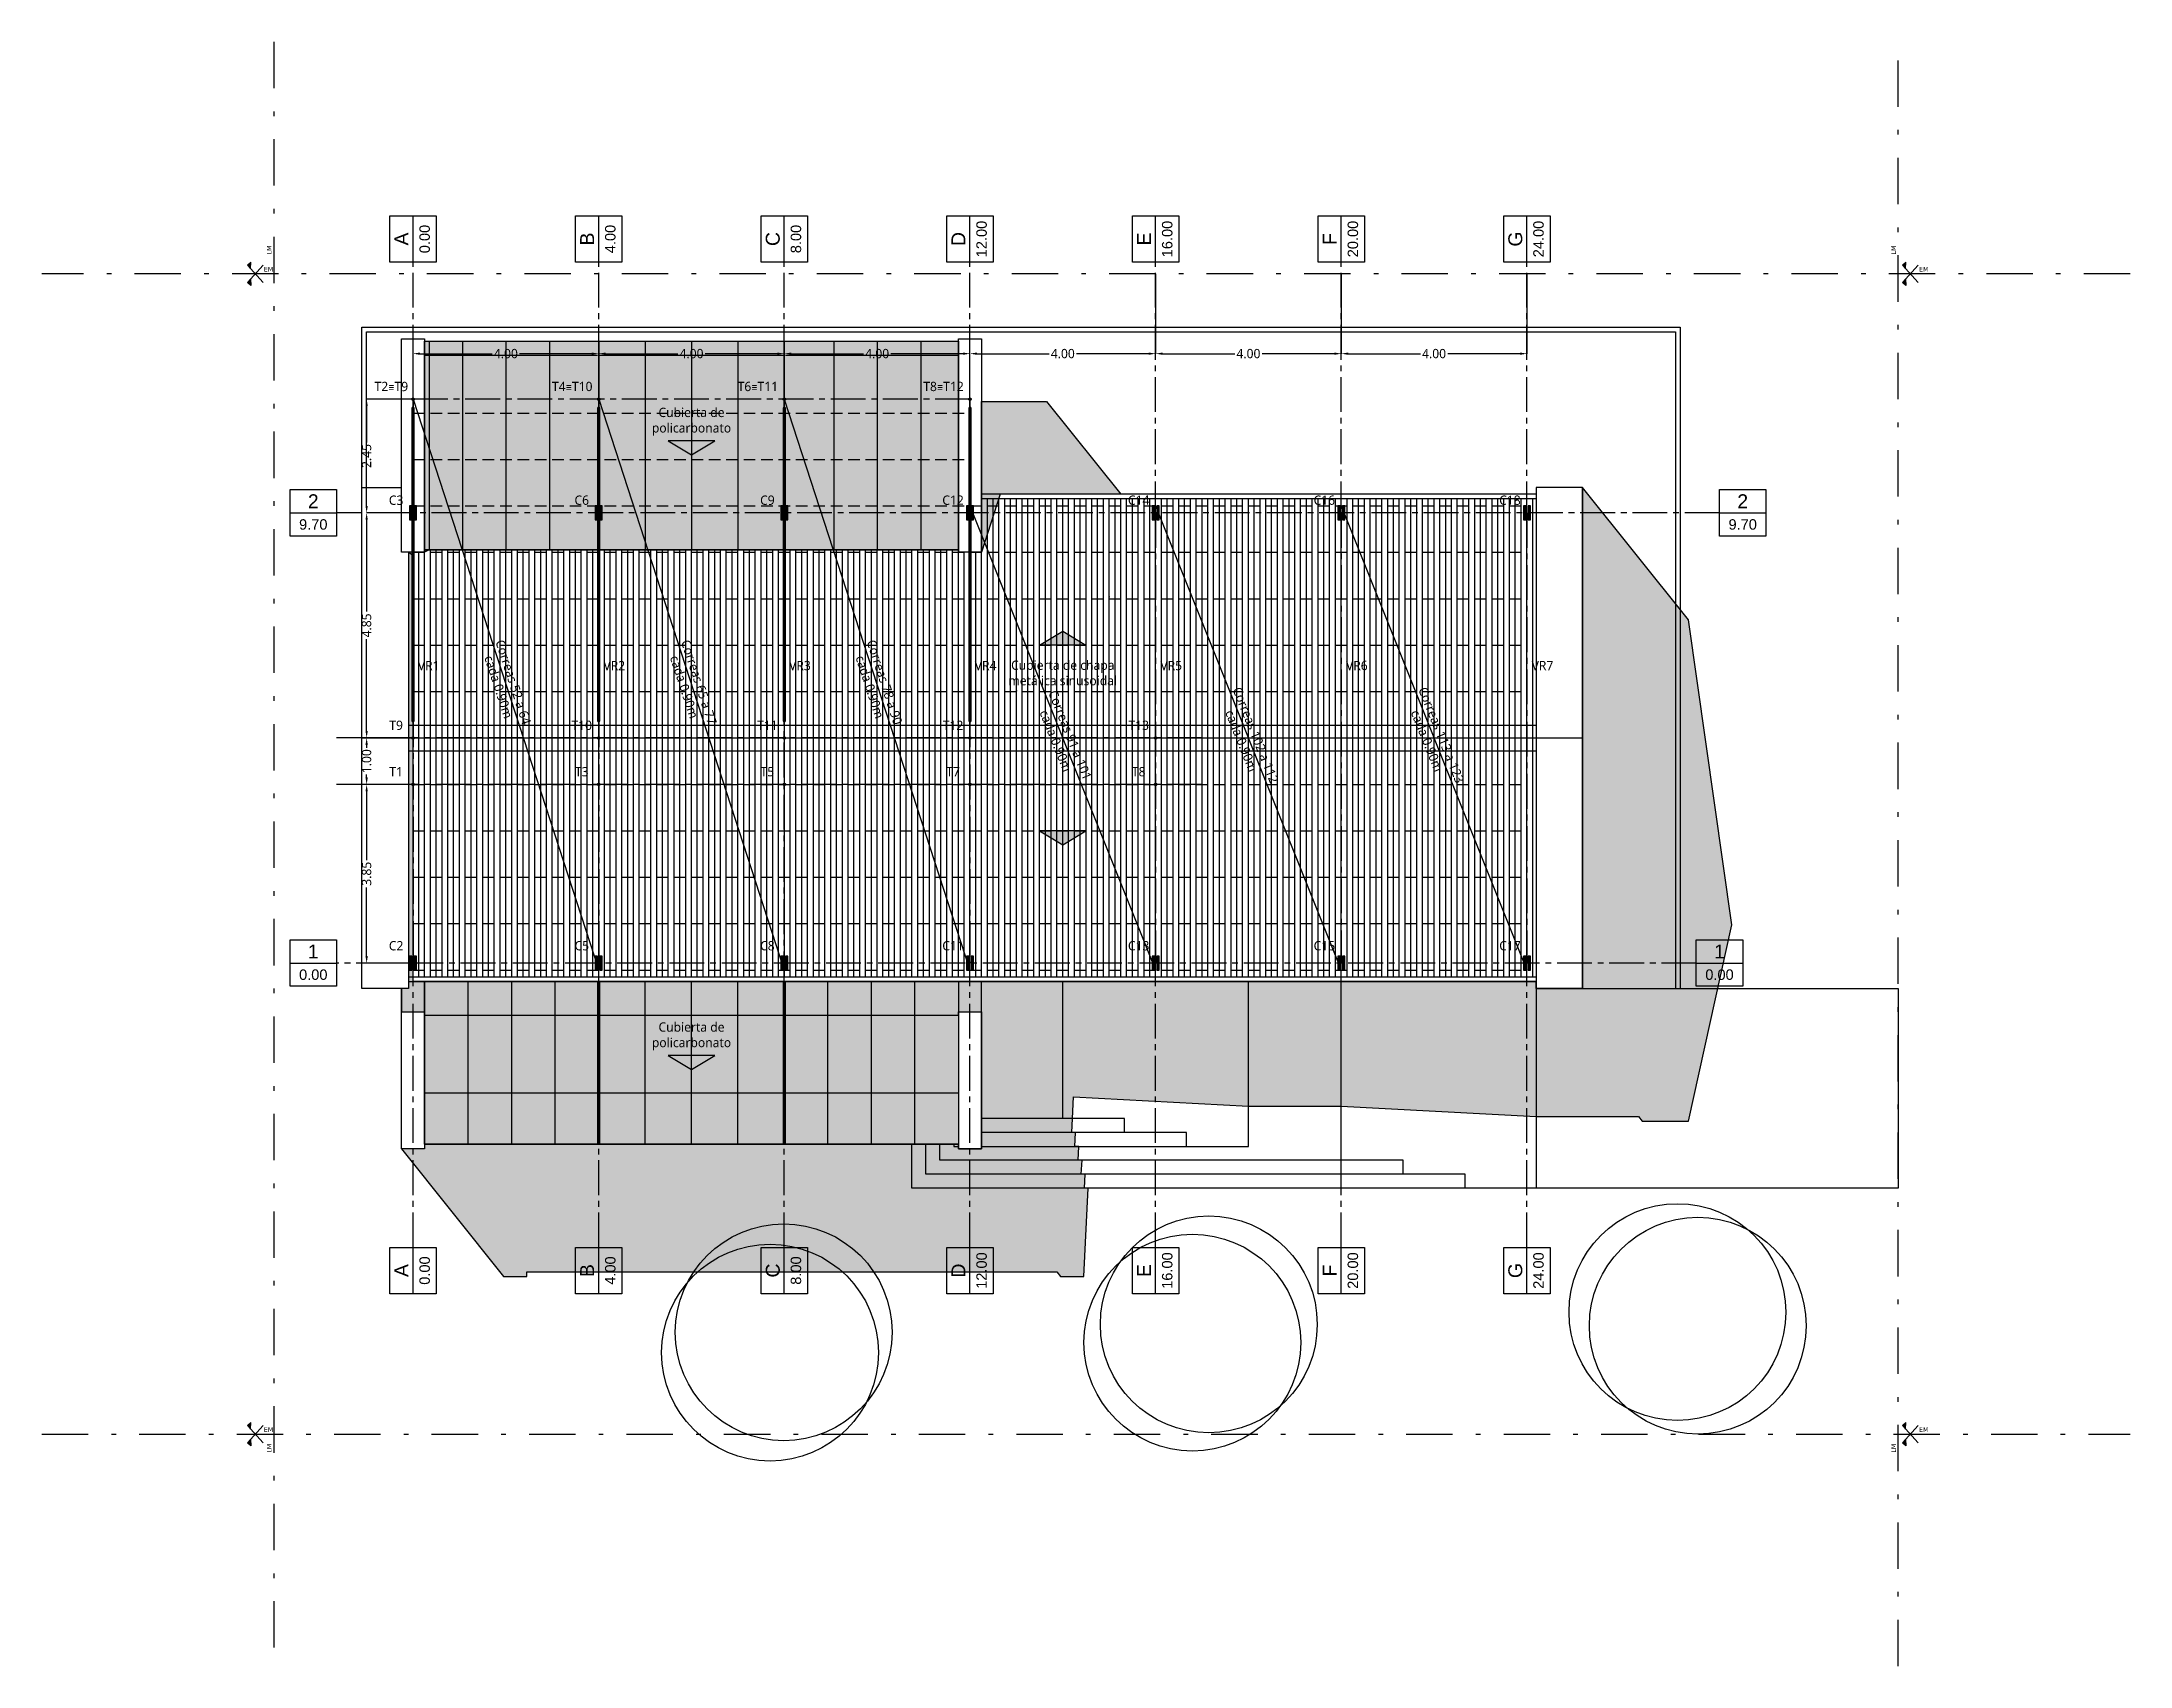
# Model space of a CAD drawing. Header units: inches. Extents: x -5 to 57, y -105 to 48.
# Drawn here: x -5 to 40, y -105 to -70 of the extents above; entities that cross this region are included whole.
import ezdxf

# ---------------------------------------------------------------- set-up
doc = ezdxf.new("R2010")
doc.units = ezdxf.units.IN
doc.header["$MEASUREMENT"] = 0
for name, pattern in [('CENTER2', [1.125, 0.75, -0.125, 0.125, -0.125]), ('CONTINUA', [0]), ('DASHDOT', [25.4, 12.7, -6.35, 0, -6.35]), ('DASHDOTX2', [2, 1, -0.5, 0, -0.5]), ('DASHED2', [0.375, 0.25, -0.125]), ('DIVIDEX2', [63.5, 25.4, -12.7, 0, -12.7, 0, -12.7])]:
    doc.linetypes.add(name, pattern=pattern)
doc.layers.get('Defpoints').update_dxf_attribs({"color": 140})
for name, color, linetype in [('AL-Mamp', 3, 'Continuous'), ('AL-Pavimentos', 1, 'Continuous'), ('Al-Proyecciones', 1, 'DASHED2'), ('DIM-Cotas100', 2, 'Continuous'), ('DIM-Estructura', 2, 'Continuous'), ('EJES-Estructura', 3, 'CENTER2'), ('EJES-Terreno', 2, 'DIVIDEX2'), ('ES-CorreaViga', 240, 'Continuous'), ('ES-Primaria', 3, 'CENTER2'), ('ES-Secundaria', 1, 'DASHED2'), ('ES-Tensor', 4, 'Continuous'), ('HTC-Estructura', 250, 'CONTINUA'), ('HTC-Plantas', 8, 'Continuous'), ('HTC-TexturaPiso', 7, 'Continuous'), ('HTC-Vidrios', 254, 'Continuous'), ('TXT-Estructura', 4, 'DASHDOT')]:
    doc.layers.add(name, color=color, linetype=linetype)
doc.styles.add('2.0 RobotoLight', font='Roboto-Light.ttf', dxfattribs={"height": 0.2})
doc.styles.get("Standard").update_dxf_attribs({"font": 'arial.ttf'})
doc.dimstyles.new('Estructura', dxfattribs={"dimtxt": 0.2, "dimasz": 0.15, "dimexe": 0, "dimexo": 0, "dimgap": 0.04, "dimtad": 0, "dimrnd": 0.001, "dimzin": 0, "dimdsep": 46, "dimtxsty": '2.0 RobotoLight', "dimcen": 0.09, "dimclre": 8, "dimadec": 0, "dimazin": 0, "dimtfac": 1, "dimtix": 1, "dimtmove": 2, "dimatfit": 3, "dimfxl": 1, "dimtolj": 1, "dimtzin": 0, "dimarcsym": 0})

msp = doc.modelspace()

# ---------------------------------------------------------------- texts
at = {"layer": 'DIM-Cotas100', "lineweight": -3, "char_height": 0.2, "attachment_point": 5, "style": '2.0 RobotoLight'}
for s, width, heights, insert in [('Cubierta de policarbonato', 2.47492, [0.612], (9, -78.186)), ('Cubierta de chapa metálica sinusoidal', 2.53677, [0], (17, -83.6)), ('Cubierta de policarbonato', 2.47492, [0.612], (9, -91.429))]:
    msp.add_mtext_dynamic_manual_height_columns(s, width=width, gutter_width=1, heights=heights, dxfattribs=dict(at, insert=insert))
at = {"layer": 'EJES-Terreno', "linetype": 'CONTINUA', "char_height": 0.1, "attachment_point": 8, "rotation": 90}
for insert in [(-0.05, -74.453), (34.95, -74.453), (-0.05, -100.269), (34.95, -100.269)]:
    msp.add_mtext_dynamic_manual_height_columns('\\pxql;{\\fVerdana|b0|i0|c0|p34;LM}', width=0.26214, gutter_width=12.5, heights=[0], dxfattribs=dict(at, insert=insert))
at = {"layer": 'EJES-Terreno', "linetype": 'CONTINUA', "char_height": 0.1, "attachment_point": 8}
for insert in [(-0.085, -74.95), (35.578, -74.95), (-0.085, -99.95), (35.578, -99.95)]:
    msp.add_mtext_dynamic_manual_height_columns('\\pxql;{\\fVerdana|b0|i0|c0|p34;EM}', width=0.26214, gutter_width=12.5, heights=[0], dxfattribs=dict(at, insert=insert))
at = {"layer": 'ES-Primaria', "lineweight": -3, "char_height": 0.2, "attachment_point": 5, "style": '2.0 RobotoLight'}
for s, insert in [('T2{\\fISOCPEUR|b0|i0|c0|p34;≡}T9', (2.533, -77.428)), ('T4{\\fISOCPEUR|b0|i0|c0|p34;≡}T10', (6.43, -77.428)), ('T6{\\fISOCPEUR|b0|i0|c0|p34;≡}T11', (10.43, -77.428)), ('T8{\\fISOCPEUR|b0|i0|c0|p34;≡}T12', (14.43, -77.428)), ('C3', (2.635, -79.878)), ('C6', (6.635, -79.878)), ('C9', (10.635, -79.878)), ('C12', (14.635, -79.878)), ('C14', (18.635, -79.878)), ('C16', (22.635, -79.878)), ('C18', (26.635, -79.878)), ('VR1', (3.336, -83.441)), ('VR2', (7.336, -83.441)), ('VR3', (11.336, -83.441)), ('VR4', (15.336, -83.441)), ('VR5', (19.336, -83.441)), ('VR6', (23.336, -83.441)), ('VR7', (27.336, -83.441)), ('T9', (2.635, -84.728)), ('T10', (6.635, -84.728)), ('T11', (10.635, -84.728)), ('T12', (14.635, -84.728)), ('T13', (18.635, -84.728)), ('T1', (2.635, -85.728)), ('T3', (6.635, -85.728)), ('T5', (10.635, -85.728)), ('T7', (14.635, -85.728)), ('T8', (18.635, -85.728)), ('C2', (2.635, -89.478)), ('C5', (6.635, -89.478)), ('C8', (10.635, -89.478)), ('C11', (14.635, -89.478)), ('C13', (18.635, -89.478)), ('C15', (22.635, -89.478)), ('C17', (26.635, -89.478))]:
    msp.add_mtext_dynamic_manual_height_columns(s, width=2.47492, gutter_width=1, heights=[0.612], dxfattribs=dict(at, insert=insert))
at = {"layer": 'ES-Secundaria', "lineweight": -3, "char_height": 0.2, "attachment_point": 5, "style": '2.0 RobotoLight'}
for s, insert, rotation in [('Correas 52 a 64 cada 0.90m', (5, -83.85), 288.0147), ('Correas 65 a 77 cada 0.90m', (9, -83.85), 288.0147), ('Correas 78 a 90\\Pcada 0.90m', (13, -83.85), 288.0147), ('Correas 91 a 101\\Pcada 0.90m', (17, -85), 291.8014), ('Correas 102 a 112\\Pcada 0.90m', (21, -85), 291.8014), ('Correas 113 a 123\\Pcada 0.90m', (25, -85), 291.8014)]:
    msp.add_mtext_dynamic_manual_height_columns(s, width=2.47492, gutter_width=1, heights=[0.612], dxfattribs=dict(at, insert=insert, rotation=rotation))
at = {"layer": 'TXT-Estructura', "ltscale": 0.7, "attachment_point": 1, "rotation": 90}
for s, insert, char_height in [('\\pxqc;A', (2.6, -74.75), 0.3), ('\\pxqc;0.00', (3.137, -74.75), 0.225), ('\\pxqc;B', (6.6, -74.75), 0.3), ('\\pxqc;4.00', (7.137, -74.75), 0.225), ('\\pxqc;C', (10.6, -74.75), 0.3), ('\\pxqc;8.00', (11.137, -74.75), 0.225), ('\\pxqc;D', (14.6, -74.75), 0.3), ('\\pxqc;12.00', (15.137, -74.75), 0.225), ('\\pxqc;E', (18.6, -74.75), 0.3), ('\\pxqc;16.00', (19.137, -74.75), 0.225), ('\\pxqc;F', (22.6, -74.75), 0.3), ('\\pxqc;20.00', (23.137, -74.75), 0.225), ('\\pxqc;G', (26.6, -74.75), 0.3), ('\\pxqc;24.00', (27.137, -74.75), 0.225), ('\\pxqc;0.00', (3.137, -96.975), 0.225), ('\\pxqc;4.00', (7.137, -96.975), 0.225), ('\\pxqc;8.00', (11.137, -96.975), 0.225), ('\\pxqc;12.00', (15.137, -96.975), 0.225), ('\\pxqc;16.00', (19.137, -96.975), 0.225), ('\\pxqc;20.00', (23.137, -96.975), 0.225), ('\\pxqc;24.00', (27.137, -96.975), 0.225), ('\\pxqc;A', (2.6, -96.975), 0.3), ('\\pxqc;B', (6.6, -96.975), 0.3), ('\\pxqc;C', (10.6, -96.975), 0.3), ('\\pxqc;D', (14.6, -96.975), 0.3), ('\\pxqc;E', (18.6, -96.975), 0.3), ('\\pxqc;F', (22.6, -96.975), 0.3), ('\\pxqc;G', (26.6, -96.975), 0.3)]:
    msp.add_mtext_dynamic_manual_height_columns(s, width=1, gutter_width=12.5, heights=[0], dxfattribs=dict(at, insert=insert, char_height=char_height))
at = {"layer": 'TXT-Estructura', "ltscale": 0.7, "attachment_point": 1}
for s, insert, char_height in [('\\pxqc;2', (0.35, -79.75), 0.3), ('\\pxqc;2', (31.15, -79.75), 0.3), ('\\pxqc;9.70', (0.35, -80.287), 0.225), ('\\pxqc;9.70', (31.15, -80.287), 0.225), ('\\pxqc;1', (0.35, -89.45), 0.3), ('\\pxqc;1', (30.65, -89.45), 0.3), ('\\pxqc;0.00', (0.35, -89.987), 0.225), ('\\pxqc;0.00', (30.65, -89.987), 0.225)]:
    msp.add_mtext_dynamic_manual_height_columns(s, width=1, gutter_width=12.5, heights=[0], dxfattribs=dict(at, insert=insert, char_height=char_height))

# ---------------------------------------------------------------- blocks, each defined once
blk = doc.blocks.new('casilleros')
at = {"color": 4, "linetype": 'Continuous', "ltscale": 0.7}
blk.add_line((-0.5, 0), (0.5, 0), dxfattribs=at)
blk.add_lwpolyline([(0.5, -0.5), (-0.5, -0.5), (-0.5, 0.5), (0.5, 0.5)], close=True, dxfattribs=at)
blk = doc.blocks.new('eje')
h = blk.add_hatch(color=256)
h.dxf.hatch_style = 1
h.paths.add_polyline_path([(-277.836, -131.917), (-277.829, -132.058), (-277.762, -131.984)])
h = blk.add_hatch(color=256)
h.dxf.hatch_style = 1
h.paths.add_polyline_path([(-277.762, -132.353), (-277.829, -132.279), (-277.836, -132.42)])
at = {"linetype": 'CONTINUA'}
for points in [[(-277.829, -132.058), (-277.836, -131.917), (-277.762, -131.984), (-278.1, -132.353)], [(-277.829, -132.279), (-277.836, -132.42), (-277.762, -132.353), (-278.1, -131.984)]]:
    blk.add_lwpolyline(points, dxfattribs=at)
blk = doc.blocks.new('columna')
at = {"layer": 'HTC-Estructura'}
h = blk.add_hatch(color=256, dxfattribs=at)
h.dxf.hatch_style = 1
h.paths.add_polyline_path([(0.1, 0), (0.15, 0), (0.15, 0.3), (0.1, 0.3)])
h.paths.add_polyline_path([(0, 0), (0.05, 0), (0.05, 0.3), (0, 0.3)])
for points in [[(0, 0), (0.05, 0), (0.05, 0.3), (0, 0.3)], [(0.1, 0), (0.15, 0), (0.15, 0.3), (0.1, 0.3)]]:
    blk.add_lwpolyline(points, close=True)
blk = doc.blocks.new('*D68')
at = {"layer": 'Defpoints', "color": 0, "lineweight": -3, "transparency": 16777216}
for p in [(3, -77.7), (2, -80.15), (3, -80.15)]:
    blk.add_point(p, dxfattribs=at)
at = {"layer": 'DIM-Estructura', "color": 8, "lineweight": -2, "transparency": 16777216}
for p, q in [((3, -77.7), (2, -77.7)), ((3, -80.15), (2, -80.15))]:
    blk.add_line(p, q, dxfattribs=at)
at = {"layer": 'DIM-Estructura', "color": 0, "lineweight": -2, "transparency": 16777216}
for p, q in [((2, -77.85), (2, -78.631)), ((2, -80), (2, -79.219))]:
    blk.add_line(p, q, dxfattribs=at)
at = {"layer": 'DIM-Estructura', "color": 0, "lineweight": -3, "transparency": 16777216}
for points in [[(1.975, -77.85), (2.025, -77.85), (2, -77.7)], [(1.975, -80), (2.025, -80), (2, -80.15)]]:
    blk.add_solid(points, dxfattribs=at)
at = {"layer": 'DIM-Estructura', "color": 0, "lineweight": -3, "transparency": 16777216, "insert": (2, -78.925), "char_height": 0.2, "attachment_point": 5, "rotation": 90, "style": '2.0 RobotoLight'}
blk.add_mtext('\\A1;2.45', dxfattribs=at)
blk = doc.blocks.new('*D69')
at = {"layer": 'Defpoints', "color": 0, "lineweight": -3, "transparency": 16777216}
for p in [(3, -80.15), (2, -85), (3, -85)]:
    blk.add_point(p, dxfattribs=at)
at = {"layer": 'DIM-Estructura', "color": 8, "lineweight": -2, "transparency": 16777216}
for p, q in [((3, -80.15), (2, -80.15)), ((3, -85), (2, -85))]:
    blk.add_line(p, q, dxfattribs=at)
at = {"layer": 'DIM-Estructura', "color": 0, "lineweight": -2, "transparency": 16777216}
for p, q in [((2, -80.3), (2, -82.278)), ((2, -84.85), (2, -82.872))]:
    blk.add_line(p, q, dxfattribs=at)
at = {"layer": 'DIM-Estructura', "color": 0, "lineweight": -3, "transparency": 16777216}
for points in [[(1.975, -80.3), (2.025, -80.3), (2, -80.15)], [(1.975, -84.85), (2.025, -84.85), (2, -85)]]:
    blk.add_solid(points, dxfattribs=at)
at = {"layer": 'DIM-Estructura', "color": 0, "lineweight": -3, "transparency": 16777216, "insert": (2, -82.575), "char_height": 0.2, "attachment_point": 5, "rotation": 90, "style": '2.0 RobotoLight'}
blk.add_mtext('\\A1;4.85', dxfattribs=at)
blk = doc.blocks.new('*D70')
at = {"layer": 'Defpoints', "color": 0, "lineweight": -3, "transparency": 16777216}
for p in [(3, -85), (2, -86), (3, -86)]:
    blk.add_point(p, dxfattribs=at)
at = {"layer": 'DIM-Estructura', "color": 8, "lineweight": -2, "transparency": 16777216}
for p, q in [((3, -85), (2, -85)), ((3, -86), (2, -86))]:
    blk.add_line(p, q, dxfattribs=at)
at = {"layer": 'DIM-Estructura', "color": 0, "lineweight": -2, "transparency": 16777216}
for p, q in [((2, -85.15), (2, -85.213)), ((2, -85.85), (2, -85.787))]:
    blk.add_line(p, q, dxfattribs=at)
at = {"layer": 'DIM-Estructura', "color": 0, "lineweight": -3, "transparency": 16777216}
for points in [[(1.975, -85.15), (2.025, -85.15), (2, -85)], [(1.975, -85.85), (2.025, -85.85), (2, -86)]]:
    blk.add_solid(points, dxfattribs=at)
at = {"layer": 'DIM-Estructura', "color": 0, "lineweight": -3, "transparency": 16777216, "insert": (2, -85.5), "char_height": 0.2, "attachment_point": 5, "rotation": 90, "style": '2.0 RobotoLight'}
blk.add_mtext('\\A1;1.00', dxfattribs=at)
blk = doc.blocks.new('*D71')
at = {"layer": 'Defpoints', "color": 0, "lineweight": -3, "transparency": 16777216}
for p in [(3, -86), (2, -89.85), (3, -89.85)]:
    blk.add_point(p, dxfattribs=at)
at = {"layer": 'DIM-Estructura', "color": 8, "lineweight": -2, "transparency": 16777216}
for p, q in [((3, -86), (2, -86)), ((3, -89.85), (2, -89.85))]:
    blk.add_line(p, q, dxfattribs=at)
at = {"layer": 'DIM-Estructura', "color": 0, "lineweight": -2, "transparency": 16777216}
for p, q in [((2, -86.15), (2, -87.63)), ((2, -89.7), (2, -88.22))]:
    blk.add_line(p, q, dxfattribs=at)
at = {"layer": 'DIM-Estructura', "color": 0, "lineweight": -3, "transparency": 16777216}
for points in [[(1.975, -86.15), (2.025, -86.15), (2, -86)], [(1.975, -89.7), (2.025, -89.7), (2, -89.85)]]:
    blk.add_solid(points, dxfattribs=at)
at = {"layer": 'DIM-Estructura', "color": 0, "lineweight": -3, "transparency": 16777216, "insert": (2, -87.925), "char_height": 0.2, "attachment_point": 5, "rotation": 90, "style": '2.0 RobotoLight'}
blk.add_mtext('\\A1;3.85', dxfattribs=at)
blk = doc.blocks.new('*D72')
at = {"layer": 'Defpoints', "color": 0, "lineweight": -3, "transparency": 16777216}
for p in [(7, -76.72), (3, -77.7), (7, -77.7)]:
    blk.add_point(p, dxfattribs=at)
at = {"layer": 'DIM-Estructura', "color": 8, "lineweight": -2, "transparency": 16777216}
for p, q in [((3, -77.7), (3, -76.72)), ((7, -77.7), (7, -76.72))]:
    blk.add_line(p, q, dxfattribs=at)
at = {"layer": 'DIM-Estructura', "color": 0, "lineweight": -2, "transparency": 16777216}
for p, q in [((3.15, -76.72), (4.705, -76.72)), ((6.85, -76.72), (5.295, -76.72))]:
    blk.add_line(p, q, dxfattribs=at)
at = {"layer": 'DIM-Estructura', "color": 0, "lineweight": -3, "transparency": 16777216}
for points in [[(3.15, -76.695), (3.15, -76.745), (3, -76.72)], [(6.85, -76.695), (6.85, -76.745), (7, -76.72)]]:
    blk.add_solid(points, dxfattribs=at)
at = {"layer": 'DIM-Estructura', "color": 0, "lineweight": -3, "transparency": 16777216, "insert": (5, -76.72), "char_height": 0.2, "attachment_point": 5, "style": '2.0 RobotoLight'}
blk.add_mtext('\\A1;4.00', dxfattribs=at)
blk = doc.blocks.new('*D73')
at = {"layer": 'Defpoints', "color": 0, "lineweight": -3, "transparency": 16777216}
for p in [(11, -76.72), (7, -77.7), (11, -77.7)]:
    blk.add_point(p, dxfattribs=at)
at = {"layer": 'DIM-Estructura', "color": 8, "lineweight": -2, "transparency": 16777216}
for p, q in [((7, -77.7), (7, -76.72)), ((11, -77.7), (11, -76.72))]:
    blk.add_line(p, q, dxfattribs=at)
at = {"layer": 'DIM-Estructura', "color": 0, "lineweight": -2, "transparency": 16777216}
for p, q in [((7.15, -76.72), (8.705, -76.72)), ((10.85, -76.72), (9.295, -76.72))]:
    blk.add_line(p, q, dxfattribs=at)
at = {"layer": 'DIM-Estructura', "color": 0, "lineweight": -3, "transparency": 16777216}
for points in [[(7.15, -76.695), (7.15, -76.745), (7, -76.72)], [(10.85, -76.695), (10.85, -76.745), (11, -76.72)]]:
    blk.add_solid(points, dxfattribs=at)
at = {"layer": 'DIM-Estructura', "color": 0, "lineweight": -3, "transparency": 16777216, "insert": (9, -76.72), "char_height": 0.2, "attachment_point": 5, "style": '2.0 RobotoLight'}
blk.add_mtext('\\A1;4.00', dxfattribs=at)
blk = doc.blocks.new('*D74')
at = {"layer": 'Defpoints', "color": 0, "lineweight": -3, "transparency": 16777216}
for p in [(15, -76.72), (11, -77.7), (15, -77.7)]:
    blk.add_point(p, dxfattribs=at)
at = {"layer": 'DIM-Estructura', "color": 8, "lineweight": -2, "transparency": 16777216}
for p, q in [((11, -77.7), (11, -76.72)), ((15, -77.7), (15, -76.72))]:
    blk.add_line(p, q, dxfattribs=at)
at = {"layer": 'DIM-Estructura', "color": 0, "lineweight": -2, "transparency": 16777216}
for p, q in [((11.15, -76.72), (12.705, -76.72)), ((14.85, -76.72), (13.295, -76.72))]:
    blk.add_line(p, q, dxfattribs=at)
at = {"layer": 'DIM-Estructura', "color": 0, "lineweight": -3, "transparency": 16777216}
for points in [[(11.15, -76.695), (11.15, -76.745), (11, -76.72)], [(14.85, -76.695), (14.85, -76.745), (15, -76.72)]]:
    blk.add_solid(points, dxfattribs=at)
at = {"layer": 'DIM-Estructura', "color": 0, "lineweight": -3, "transparency": 16777216, "insert": (13, -76.72), "char_height": 0.2, "attachment_point": 5, "style": '2.0 RobotoLight'}
blk.add_mtext('\\A1;4.00', dxfattribs=at)
blk = doc.blocks.new('*D75')
at = {"layer": 'Defpoints', "color": 0, "lineweight": -3, "transparency": 16777216}
for p in [(19, -75), (19, -76.72), (15, -77.7)]:
    blk.add_point(p, dxfattribs=at)
at = {"layer": 'DIM-Estructura', "color": 8, "lineweight": -2, "transparency": 16777216}
for p, q in [((19, -75), (19, -76.72)), ((15, -77.7), (15, -76.72))]:
    blk.add_line(p, q, dxfattribs=at)
at = {"layer": 'DIM-Estructura', "color": 0, "lineweight": -2, "transparency": 16777216}
for p, q in [((15.15, -76.72), (16.705, -76.72)), ((18.85, -76.72), (17.295, -76.72))]:
    blk.add_line(p, q, dxfattribs=at)
at = {"layer": 'DIM-Estructura', "color": 0, "lineweight": -3, "transparency": 16777216}
for points in [[(15.15, -76.695), (15.15, -76.745), (15, -76.72)], [(18.85, -76.695), (18.85, -76.745), (19, -76.72)]]:
    blk.add_solid(points, dxfattribs=at)
at = {"layer": 'DIM-Estructura', "color": 0, "lineweight": -3, "transparency": 16777216, "insert": (17, -76.72), "char_height": 0.2, "attachment_point": 5, "style": '2.0 RobotoLight'}
blk.add_mtext('\\A1;4.00', dxfattribs=at)
blk = doc.blocks.new('*D76')
at = {"layer": 'Defpoints', "color": 0, "lineweight": -3, "transparency": 16777216}
for p in [(19, -75), (23, -75), (23, -76.72)]:
    blk.add_point(p, dxfattribs=at)
at = {"layer": 'DIM-Estructura', "color": 8, "lineweight": -2, "transparency": 16777216}
for p, q in [((19, -75), (19, -76.72)), ((23, -75), (23, -76.72))]:
    blk.add_line(p, q, dxfattribs=at)
at = {"layer": 'DIM-Estructura', "color": 0, "lineweight": -2, "transparency": 16777216}
for p, q in [((19.15, -76.72), (20.705, -76.72)), ((22.85, -76.72), (21.295, -76.72))]:
    blk.add_line(p, q, dxfattribs=at)
at = {"layer": 'DIM-Estructura', "color": 0, "lineweight": -3, "transparency": 16777216}
for points in [[(19.15, -76.695), (19.15, -76.745), (19, -76.72)], [(22.85, -76.695), (22.85, -76.745), (23, -76.72)]]:
    blk.add_solid(points, dxfattribs=at)
at = {"layer": 'DIM-Estructura', "color": 0, "lineweight": -3, "transparency": 16777216, "insert": (21, -76.72), "char_height": 0.2, "attachment_point": 5, "style": '2.0 RobotoLight'}
blk.add_mtext('\\A1;4.00', dxfattribs=at)
blk = doc.blocks.new('*D77')
at = {"layer": 'Defpoints', "color": 0, "lineweight": -3, "transparency": 16777216}
for p in [(23, -75), (27, -75), (27, -76.72)]:
    blk.add_point(p, dxfattribs=at)
at = {"layer": 'DIM-Estructura', "color": 8, "lineweight": -2, "transparency": 16777216}
for p, q in [((23, -75), (23, -76.72)), ((27, -75), (27, -76.72))]:
    blk.add_line(p, q, dxfattribs=at)
at = {"layer": 'DIM-Estructura', "color": 0, "lineweight": -2, "transparency": 16777216}
for p, q in [((23.15, -76.72), (24.705, -76.72)), ((26.85, -76.72), (25.295, -76.72))]:
    blk.add_line(p, q, dxfattribs=at)
at = {"layer": 'DIM-Estructura', "color": 0, "lineweight": -3, "transparency": 16777216}
for points in [[(23.15, -76.695), (23.15, -76.745), (23, -76.72)], [(26.85, -76.695), (26.85, -76.745), (27, -76.72)]]:
    blk.add_solid(points, dxfattribs=at)
at = {"layer": 'DIM-Estructura', "color": 0, "lineweight": -3, "transparency": 16777216, "insert": (25, -76.72), "char_height": 0.2, "attachment_point": 5, "style": '2.0 RobotoLight'}
blk.add_mtext('\\A1;4.00', dxfattribs=at)

# ---------------------------------------------------------------- dimensions: what is measured, and where the dimension line sits
at = {"layer": 'DIM-Estructura', "lineweight": -3}
for base, p1, p2, picture, middle in [((19, -76.72), (15, -77.7), (19, -75), '*D75', (17, -76.72)), ((23, -76.72), (19, -75), (23, -75), '*D76', (21, -76.72)), ((27, -76.72), (23, -75), (27, -75), '*D77', (25, -76.72)), ((7, -76.72), (3, -77.7), (7, -77.7), '*D72', (5, -76.72)), ((11, -76.72), (7, -77.7), (11, -77.7), '*D73', (9, -76.72)), ((15, -76.72), (11, -77.7), (15, -77.7), '*D74', (13, -76.72))]:
    dim = msp.add_linear_dim(base=base, p1=p1, p2=p2, dimstyle='Estructura', dxfattribs=at)
    dim.commit()
    dim.dimension.update_dxf_attribs({"geometry": picture, "text_midpoint": middle})
for base, p1, p2, picture, middle in [((2, -80.15), (3, -77.7), (3, -80.15), '*D68', (2, -78.925)), ((2, -85), (3, -80.15), (3, -85), '*D69', (2, -82.575)), ((2, -86), (3, -85), (3, -86), '*D70', (2, -85.5)), ((2, -89.85), (3, -86), (3, -89.85), '*D71', (2, -87.925))]:
    dim = msp.add_linear_dim(base=base, p1=p1, p2=p2, angle=90, dimstyle='Estructura', dxfattribs=at)
    dim.commit()
    dim.dimension.update_dxf_attribs({"geometry": picture, "text_midpoint": middle})

# ---------------------------------------------------------------- hatches: boundary and pattern name
at = {"layer": 'HTC-Plantas', "lineweight": -3, "transparency": 33554559}
h = msp.add_hatch(color=8, dxfattribs=at)
h.dxf.hatch_style = 1
h.paths.add_polyline_path([(3, -81.078), (2.9, -81), (2.9, -90.4), (2.75, -90.4), (2.75, -90.9), (3.25, -90.9), (3.25, -90.975), (14.75, -90.975), (14.75, -90.9), (15.25, -90.9), (15.25, -93.85), (14.75, -93.85), (14.75, -93.75), (3.25, -93.75), (3.25, -93.85), (2.75, -93.85), (4.95, -96.6), (5.45, -96.6), (5.45, -96.5), (16.87, -96.5), (16.95, -96.6), (17.45, -96.6), (17.55, -94.7), (17.466, -94.7), (17.482, -94.4), (17.398, -94.4), (17.414, -94.1), (17.33, -94.1), (17.346, -93.8), (17.262, -93.8), (17.277, -93.5), (17.193, -93.5), (17.209, -93.2), (17.234, -92.73), (21, -92.93), (23, -92.93), (27.2, -93.153), (29.402, -93.153), (29.482, -93.253), (30.482, -93.253), (31.419, -89.024), (30.482, -82.453), (28.2, -79.6), (28.2, -90.4), (27.2, -90.4), (27.2, -90.25), (3, -90.25)])
h.paths.add_polyline_path([(16.65, -77.75), (18.25, -79.75), (15.65, -79.75), (15.25, -81), (15.25, -77.75)])
h.paths.add_polyline_path([(3.25, -76.45), (3.35, -76.45), (3.35, -80.95), (3.25, -81)])
at = {"layer": 'HTC-Plantas', "lineweight": -3}
h = msp.add_hatch(color=256, dxfattribs=at)
h.dxf.hatch_style = 1
h.paths.add_polyline_path([(9, -78.9), (9.5, -78.6), (8.5, -78.6)])
h = msp.add_hatch(color=256, dxfattribs=at)
h.dxf.hatch_style = 1
h.paths.add_polyline_path([(17, -82.7), (17.5, -83), (16.5, -83)])
h = msp.add_hatch(color=256, dxfattribs=at)
h.dxf.hatch_style = 1
h.paths.add_polyline_path([(17, -87.3), (17.5, -87), (16.5, -87)])
h = msp.add_hatch(color=256, dxfattribs=at)
h.dxf.hatch_style = 1
h.paths.add_polyline_path([(9, -92.143), (9.5, -91.843), (8.5, -91.843)])
at = {"layer": 'HTC-TexturaPiso', "lineweight": -3}
h = msp.add_hatch(dxfattribs=at)
h.set_pattern_fill('LINE', color=8, angle=90)
h.paths.add_polyline_path([(15.25, -79.85), (15.25, -81), (15.025, -81), (15.025, -84.625, -1), (14.975, -84.625), (14.975, -81), (14.75, -81), (14.75, -80.95), (11.025, -80.95), (11.025, -84.625, -1), (10.975, -84.625), (10.975, -80.95), (7.025, -80.95), (7.025, -84.625, -1), (6.975, -84.625), (6.975, -80.95), (3.25, -80.95), (3.25, -81), (3.025, -81), (3.025, -84.625, -1), (2.975, -84.625), (2.975, -81), (2.9, -81), (2.9, -84.725), (27.2, -84.725), (27.2, -79.85)])
h.paths.add_polyline_path([(27.2, -90.15), (27.2, -85.275), (2.9, -85.275), (2.9, -90.15)])
h.paths.add_polyline_path([(27.2, -85), (27.2, -84.725), (2.9, -84.725), (2.9, -85)])
h.paths.add_polyline_path([(27.2, -85.275), (27.2, -85), (2.9, -85), (2.9, -85.275)])
at = {"layer": 'HTC-Vidrios', "lineweight": -3}
h = msp.add_hatch(color=256, dxfattribs=at)
h.dxf.hatch_style = 1
h.paths.add_polyline_path([(10.975, -77.9, -1), (11.025, -77.9), (11.025, -80.95), (14.75, -80.95), (14.75, -76.45), (11, -76.45), (7, -76.45), (3.25, -76.45), (3.25, -80.95), (6.975, -80.95), (6.975, -77.9, -1), (7.025, -77.9), (7.025, -80.95), (10.975, -80.95)])
h = msp.add_hatch(color=256, dxfattribs=at)
h.dxf.hatch_style = 1
h.paths.add_polyline_path([(3.25, -90.25), (6.9, -90.25), (7.1, -90.25), (10.9, -90.25), (11.1, -90.25), (14.75, -90.25), (14.75, -93.75), (3.25, -93.75)])

# ---------------------------------------------------------------- linework, layer by layer
at = {"layer": 'AL-Mamp', "color": 2}
msp.add_line((1.9, -89), (1.9, -81), dxfattribs=at)
at = {"layer": 'AL-Pavimentos'}
for p, q in [((4.063, -76.45), (4.063, -80.95)), ((5, -76.45), (5, -80.95)), ((5.938, -76.45), (5.938, -80.95)), ((7, -76.45), (7, -77.875)), ((8, -76.45), (8, -80.95)), ((9, -76.45), (9, -80.95)), ((10, -76.45), (10, -80.95)), ((11, -76.45), (11, -77.875)), ((12.063, -76.45), (12.063, -80.95)), ((13, -76.45), (13, -80.95)), ((13.938, -76.45), (13.938, -80.95)), ((14.75, -77.41), (14.75, -79.75)), ((3.25, -80.95), (6.975, -80.95)), ((7.025, -80.95), (10.975, -80.95)), ((11.025, -80.95), (14.75, -80.95))]:
    msp.add_line(p, q, dxfattribs=at)
at = {"layer": 'AL-Pavimentos', "lineweight": -3}
for p, q in [((27.2, -79.75), (15.25, -79.75)), ((27.2, -79.85), (15.25, -79.85)), ((2.9, -84.725), (27.2, -84.725)), ((2.9, -85.275), (27.2, -85.275)), ((2.9, -90.15), (27.2, -90.15)), ((2.9, -90.25), (27.2, -90.25)), ((4.188, -93.75), (4.188, -90.25)), ((5.125, -93.75), (5.125, -90.25)), ((6.063, -93.75), (6.063, -90.25)), ((7, -93.75), (7, -90.25)), ((8, -93.75), (8, -90.25)), ((9, -93.75), (9, -90.25)), ((10, -93.75), (10, -90.25)), ((11, -93.75), (11, -90.25)), ((11.938, -93.75), (11.938, -90.25)), ((12.875, -93.75), (12.875, -90.25)), ((13.812, -93.75), (13.812, -90.25))]:
    msp.add_line(p, q, dxfattribs=at)
at = {"layer": 'AL-Pavimentos', "color": 2, "lineweight": -3}
msp.add_line((1.9, -85), (28.2, -85), dxfattribs=at)
at = {"layer": 'AL-Pavimentos', "color": 8}
for p, q in [((17, -93.2), (17, -90.25)), ((21, -93.8), (21, -90.25)), ((27.2, -90.4), (27.2, -94.7)), ((17, -93.2), (15.25, -93.2))]:
    msp.add_line(p, q, dxfattribs=at)
at = {"layer": 'AL-Pavimentos', "color": 9}
msp.add_line((23, -94.1), (23, -90.15), dxfattribs=at)
at = {"layer": 'AL-Pavimentos', "color": 8, "lineweight": -3}
for p, q in [((3.25, -92.643), (6.975, -92.643)), ((7.025, -92.643), (10.975, -92.643)), ((11.025, -92.643), (14.75, -92.643))]:
    msp.add_line(p, q, dxfattribs=at)
at = {"layer": 'AL-Pavimentos', "color": 2}
msp.add_line((3.25, -93.75), (14.75, -93.75), dxfattribs=at)
at = {"layer": 'AL-Pavimentos', "color": 8}
for points in [[(1.9, -79.6), (1.9, -76.15), (30.3, -76.15), (30.3, -90.4)], [(2, -79.6), (2, -76.25), (30.2, -76.25), (30.2, -90.4)], [(3.25, -76.75), (6.975, -76.75)], [(7.025, -76.75), (10.975, -76.75)], [(11.025, -76.75), (14.75, -76.75)], [(27.2, -90.4), (35, -90.4), (35, -94.7), (13.75, -94.7), (13.75, -94.7), (13.75, -93.757)], [(18.333, -93.5), (15.25, -93.5)], [(19.667, -93.8), (19.667, -93.5), (18.333, -93.5), (18.333, -93.2), (17, -93.2)], [(24.333, -94.4), (14.05, -94.4), (14.05, -93.757)], [(25.667, -94.7), (25.667, -94.4), (24.333, -94.4), (24.333, -94.1), (14.35, -94.1), (14.35, -93.757)], [(15.25, -93.8), (21, -93.8)]]:
    msp.add_lwpolyline(points, dxfattribs=at)
at = {"layer": 'AL-Pavimentos', "color": 2}
for points in [[(2.975, -81), (2.75, -81), (2.75, -76.4), (3.25, -76.4), (3.25, -81), (3.025, -81)], [(3.25, -76.45), (14.75, -76.45)], [(14.975, -81), (14.75, -81), (14.75, -76.4), (15.25, -76.4), (15.25, -81), (15.025, -81)], [(3.25, -90.25), (3.25, -93.85), (2.75, -93.85), (2.75, -90.4)], [(14.75, -90.25), (14.75, -93.85), (15.25, -93.85), (15.25, -90.25)]]:
    msp.add_lwpolyline(points, dxfattribs=at)
at = {"layer": 'AL-Pavimentos', "lineweight": -3}
for points in [[(9, -78.9), (9.5, -78.6), (8.5, -78.6)], [(17, -82.7), (17.5, -83), (16.5, -83)], [(17, -87.3), (17.5, -87), (16.5, -87)], [(9, -92.143), (9.5, -91.843), (8.5, -91.843)]]:
    msp.add_lwpolyline(points, close=True, dxfattribs=at)
at = {"layer": 'AL-Pavimentos', "color": 3}
msp.add_lwpolyline([(2.9, -81), (2.9, -90.4), (1.9, -90.4), (1.9, -79.6), (2.75, -79.6)], dxfattribs=at)
at = {"layer": 'AL-Pavimentos', "color": 3, "lineweight": -3}
msp.add_lwpolyline([(27.2, -90.4), (28.2, -90.4), (28.2, -79.6), (27.2, -79.6)], close=True, dxfattribs=at)
at = {"layer": 'AL-Pavimentos', "color": 9}
msp.add_lwpolyline([(14.65, -93.757), (14.65, -93.8), (14.75, -93.8)], dxfattribs=at)
for centre in [(20.146, -97.635), (30.244, -97.37), (30.682, -97.664), (10.986, -97.805), (19.792, -98.027), (10.692, -98.244)]:
    msp.add_circle(centre, 2.336, dxfattribs=at)
at = {"layer": 'Al-Proyecciones', "color": 8, "linetype": 'DASHED2'}
for p, q in [((14.75, -80), (14.75, -81)), ((15.25, -80), (15.25, -81)), ((2.75, -92.813), (2.75, -90.4))]:
    msp.add_line(p, q, dxfattribs=at)
at = {"layer": 'Defpoints', "lineweight": -3}
for points in [[(3.25, -76.45), (14.75, -76.45), (14.75, -80.95), (3.25, -80.95)], [(16.65, -77.75), (18.25, -79.75), (15.65, -79.75), (15.25, -81), (15.25, -77.75)], [(3, -81.078), (2.9, -81), (2.9, -90.4), (2.75, -90.4), (2.75, -90.9), (3.25, -90.9), (3.25, -90.975), (14.75, -90.975), (14.75, -90.9), (15.25, -90.9), (15.25, -93.85), (14.75, -93.85), (14.75, -93.75), (3.25, -93.75), (3.25, -93.85), (2.75, -93.85), (4.95, -96.6), (5.45, -96.6), (5.45, -96.5), (16.87, -96.5), (16.95, -96.6), (17.45, -96.6), (17.55, -94.7), (17.466, -94.7), (17.482, -94.4), (17.398, -94.4), (17.414, -94.1), (17.33, -94.1), (17.346, -93.8), (17.262, -93.8), (17.277, -93.5), (17.193, -93.5), (17.209, -93.2), (17.234, -92.73), (21, -92.93), (23, -92.93), (27.2, -93.153), (29.402, -93.153), (29.482, -93.253), (30.482, -93.253), (31.419, -89.024), (30.482, -82.453), (28.2, -79.6), (28.2, -90.4), (27.2, -90.4), (27.2, -90.25), (3, -90.25)]]:
    msp.add_lwpolyline(points, close=True, dxfattribs=at)
for points in [[(3.25, -76.45), (3.35, -76.45), (3.35, -80.95), (3.25, -81), (3.25, -76.45)], [(3.25, -90.25), (6.9, -90.25), (6.9, -90.25), (7.1, -90.25), (7.1, -90.25), (10.9, -90.25), (10.9, -90.25), (11.1, -90.25), (11.1, -90.25), (14.75, -90.25), (14.75, -93.75), (3.25, -93.75), (3.25, -90.25)]]:
    msp.add_lwpolyline(points, dxfattribs=at)
at = {"layer": 'DIM-Estructura', "lineweight": -3}
for p in [(18, -81.962), (16, -83.987)]:
    msp.add_point(p, dxfattribs=at)
at = {"layer": 'EJES-Estructura'}
for p, q in [((3, -95.975), (3, -74.75)), ((7, -95.975), (7, -74.75)), ((11, -95.975), (11, -74.75)), ((15, -95.975), (15, -74.75)), ((19, -95.975), (19, -74.75)), ((23, -95.975), (23, -74.75)), ((27, -95.975), (27, -74.75)), ((31.15, -80.15), (1.35, -80.15)), ((20, -85), (1.35, -85)), ((20, -86), (1.35, -86)), ((30.65, -89.85), (1.35, -89.85))]:
    msp.add_line(p, q, dxfattribs=at)
at = {"layer": 'EJES-Estructura', "lineweight": -3}
msp.add_line((15, -77.7), (2, -77.7), dxfattribs=at)
at = {"layer": 'EJES-Terreno', "linetype": 'DASHDOTX2'}
for p, q in [((0, -70), (0, -105)), ((35, -105), (35, -70)), ((40, -75), (-5, -75)), ((-5, -100), (40, -100))]:
    msp.add_line(p, q, dxfattribs=at)
at = {"layer": 'ES-CorreaViga', "color": 8, "lineweight": -3}
for points in [[(7.025, -93.75), (7.025, -90.25), (6.975, -90.25), (6.975, -93.75)], [(11.025, -93.75), (11.025, -90.25), (10.975, -90.25), (10.975, -93.75)]]:
    msp.add_lwpolyline(points, dxfattribs=at)
at = {"layer": 'ES-Primaria', "lineweight": -3}
for p, q in [((3, -77.7), (3, -89.85)), ((7, -77.7), (7, -89.85)), ((11, -77.7), (11, -89.85)), ((15, -77.7), (15, -89.85)), ((19, -80.15), (19, -89.85)), ((23, -80.15), (23, -89.85)), ((27, -80.15), (27, -89.85))]:
    msp.add_line(p, q, dxfattribs=at)
for centre in [(3, -77.7), (7, -77.7), (11, -77.7), (15, -77.7), (3, -85), (7, -85), (11, -85), (15, -85), (19, -85), (3, -86), (7, -86), (11, -86), (15, -86), (19, -86)]:
    msp.add_circle(centre, 0.025, dxfattribs=at)
at = {"layer": 'ES-Secundaria', "color": 8, "linetype": 'Continuous', "lineweight": -3}
for p, q in [((3, -77.7), (7, -90)), ((7, -77.7), (11, -90)), ((11, -77.7), (15, -90)), ((15, -80), (19, -90)), ((19, -80), (23, -90)), ((23, -80), (27, -90))]:
    msp.add_line(p, q, dxfattribs=at)
at = {"layer": 'ES-Secundaria', "lineweight": -3}
for p, q in [((3, -78), (15, -78)), ((3, -79), (15, -79)), ((3, -80), (27, -80)), ((3, -81), (27, -81)), ((3, -82), (27, -82)), ((3, -83), (27, -83)), ((3, -84), (27, -84)), ((3, -85), (27, -85)), ((3, -86), (27, -86)), ((3, -87), (27, -87)), ((3, -88), (27, -88)), ((3, -89), (27, -89)), ((3, -90), (27, -90))]:
    msp.add_line(p, q, dxfattribs=at)
at = {"layer": 'ES-Tensor', "color": 1}
for points in [[(3.025, -84.625), (3.025, -77.9, 1), (2.975, -77.9), (2.975, -84.625, 1)], [(7.025, -84.625), (7.025, -77.9, 1), (6.975, -77.9), (6.975, -84.625, 1)], [(11.025, -84.625), (11.025, -77.9, 1), (10.975, -77.9), (10.975, -84.625, 1)], [(15.025, -84.625), (15.025, -77.9, 1), (14.975, -77.9), (14.975, -84.625, 1)]]:
    msp.add_lwpolyline(points, format="xyb", close=True, dxfattribs=at)

# ---------------------------------------------------------------- block references
at = {"layer": 'EJES-Terreno', "linetype": 'CONTINUA', "xscale": -1}
for p in [(-278.331, 57.168), (-242.668, 57.168), (-278.331, 32.168), (-242.668, 32.168)]:
    msp.add_blockref('eje', p, dxfattribs=at)
at = {"layer": 'ES-Primaria', "rotation": 180}
for p in [(3.075, -80), (7.075, -80), (11.075, -80), (15.075, -80), (19.075, -80), (23.075, -80), (27.075, -80), (3.075, -89.7), (7.075, -89.7), (11.075, -89.7), (15.075, -89.7), (19.075, -89.7), (23.075, -89.7), (27.075, -89.7)]:
    msp.add_blockref('columna', p, dxfattribs=at)
at = {"layer": 'TXT-Estructura'}
for p, rotation in [((3, -74.25), 89.99999999999999), ((7, -74.25), 89.99999999999999), ((11, -74.25), 89.99999999999999), ((15, -74.25), 89.99999999999999), ((19, -74.25), 90.00000000000365), ((23, -74.25), 89.99999999999999), ((27, -74.25), 89.99999999999999), ((3, -96.475), 89.99999999999999), ((7, -96.475), 89.99999999999999), ((11, -96.475), 89.99999999999999), ((15, -96.475), 89.99999999999999), ((19, -96.475), 90.00000000000365), ((23, -96.475), 89.99999999999999), ((27, -96.475), 89.99999999999999)]:
    msp.add_blockref('casilleros', p, dxfattribs=dict(at, rotation=rotation))
for p in [(0.85, -80.15), (31.65, -80.15), (0.85, -89.85), (31.15, -89.85)]:
    msp.add_blockref('casilleros', p, dxfattribs=at)

msp.set_redraw_order([(e.dxf.handle, doc.entitydb.next_handle()) for e in msp.query("TEXT MTEXT ATTDEF DIMENSION ARC_DIMENSION")])  # texts and dimensions are drawn at this point

doc.saveas('drawing.dxf')
